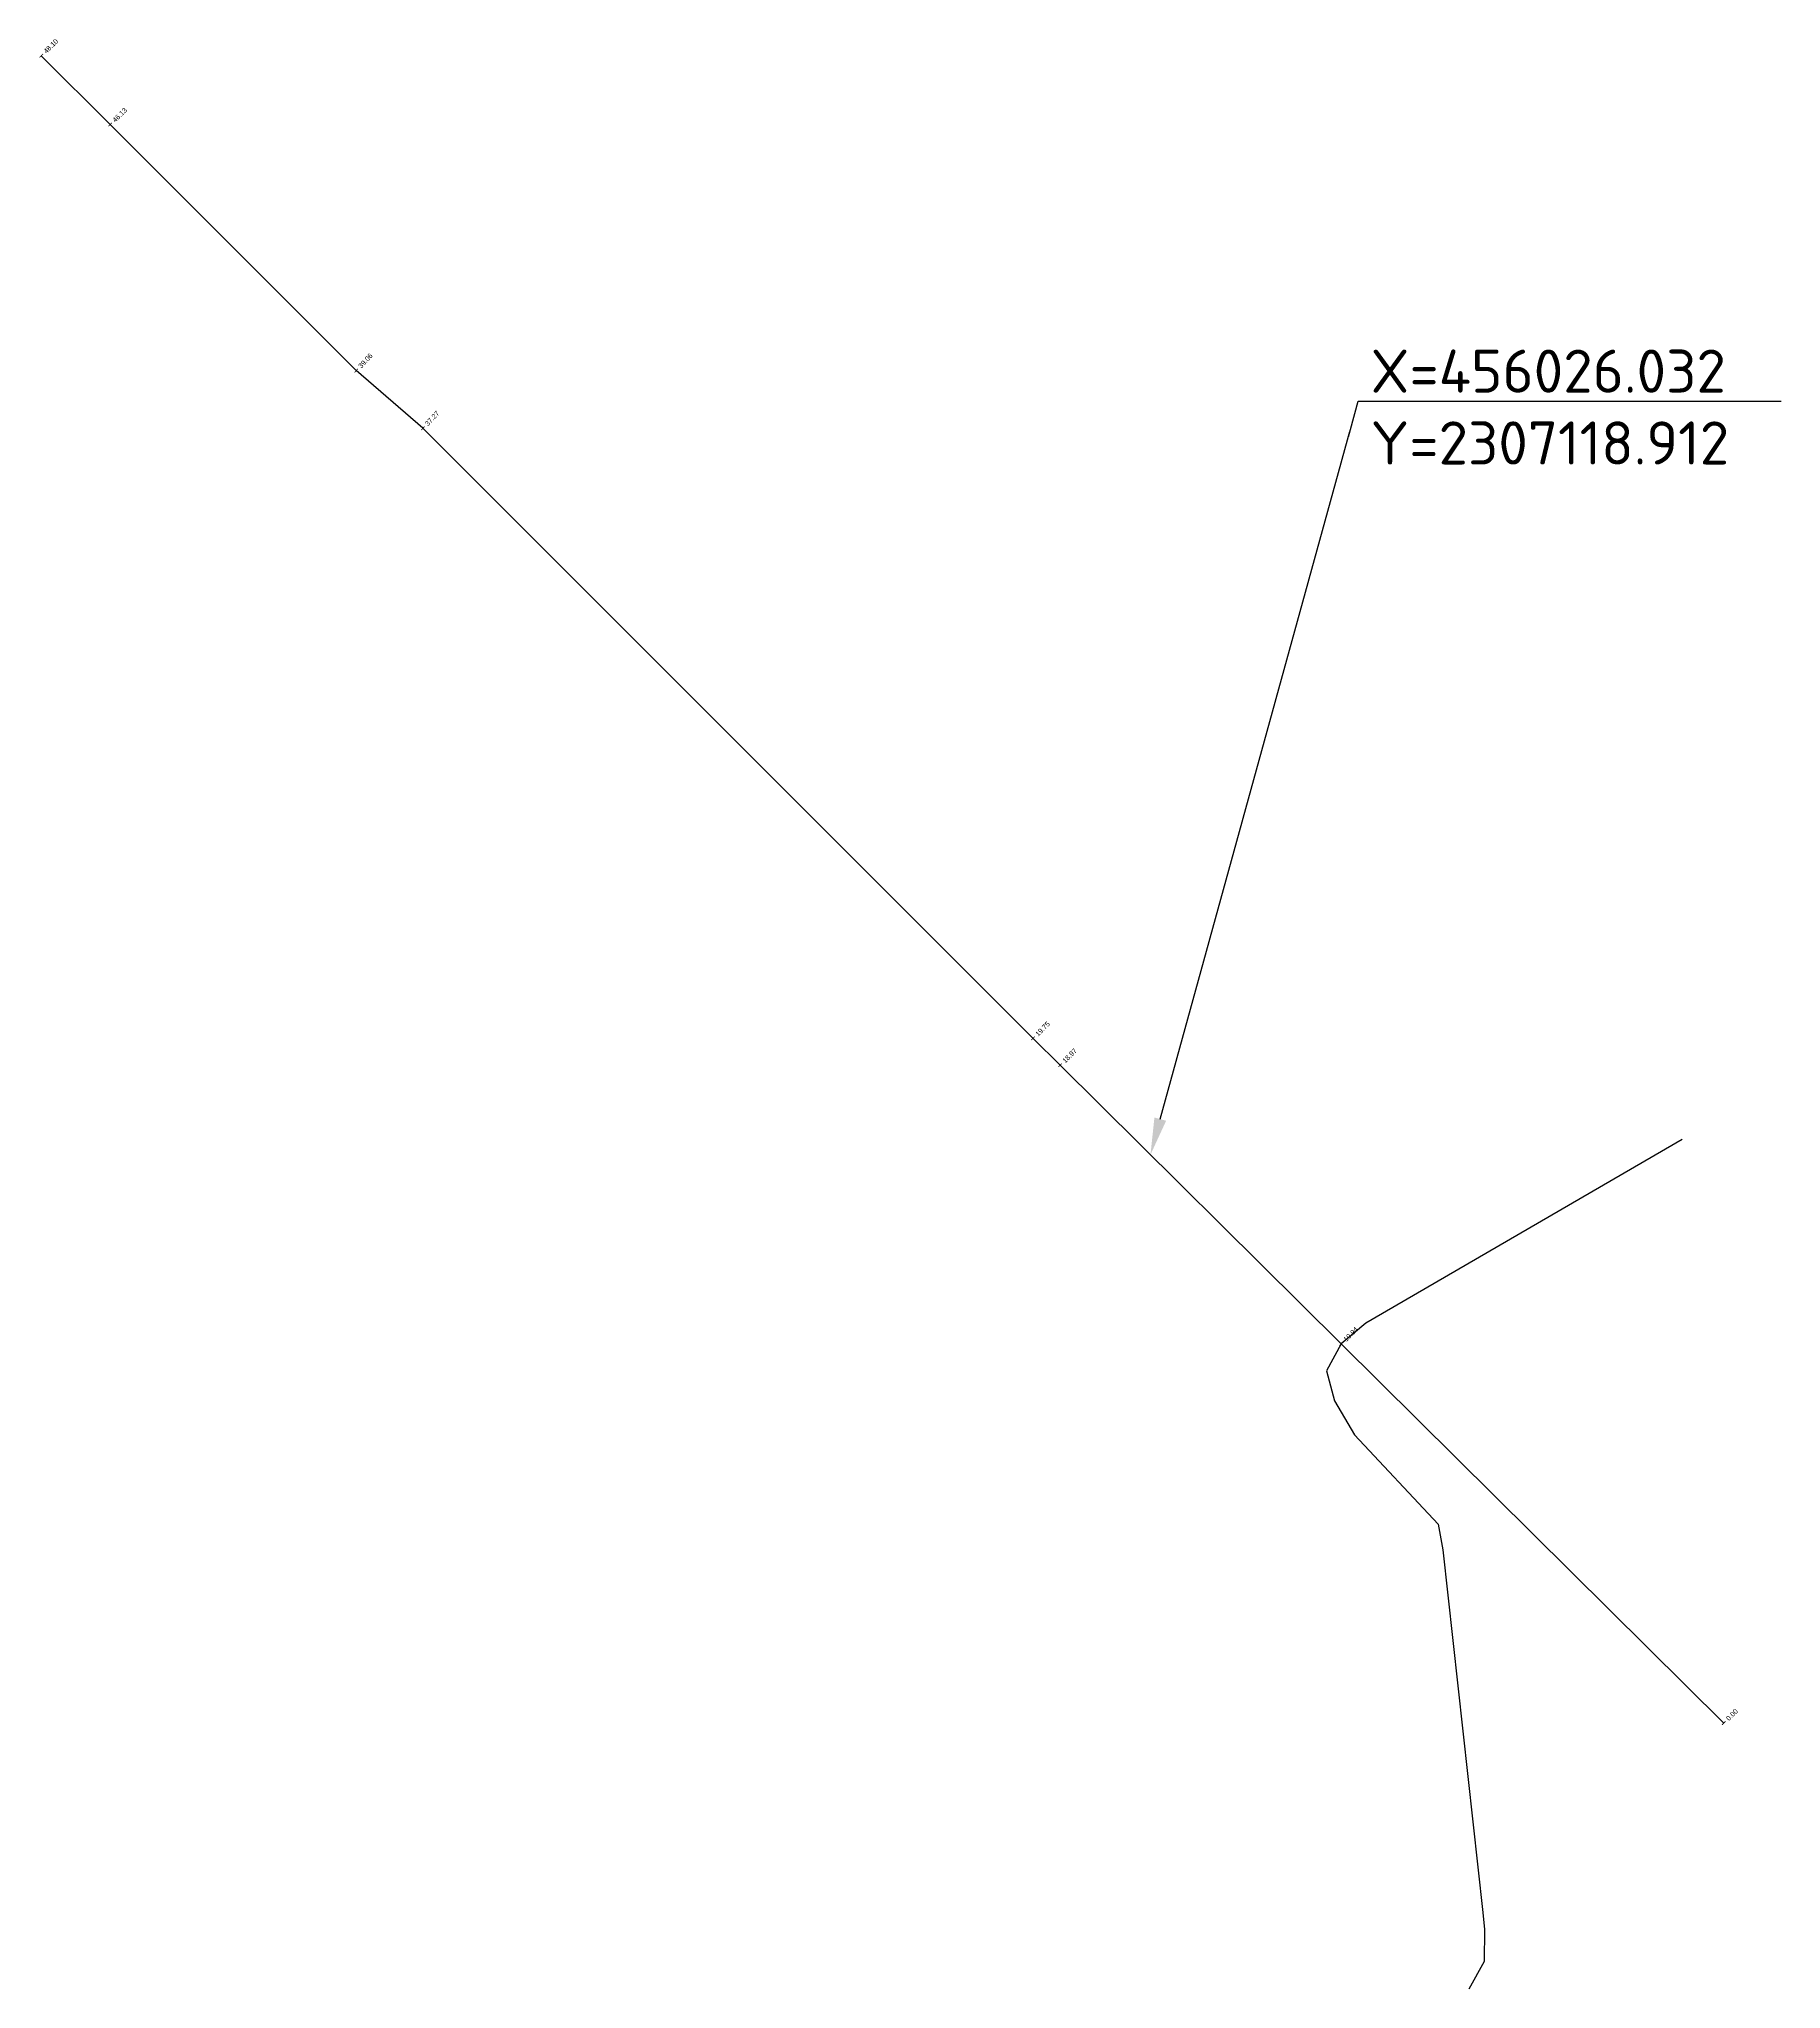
# Model space of a CAD drawing. Header units: metres. Extents: x 2 to 2307132, y 8 to 456049.
# Drawn here: x 2307096.34 to 2307131.72, y 456009.09 to 456048.69 of the extents above; entities outside this region: 1.
import ezdxf
from ezdxf import colors
from ezdxf.entities.mleader import LeaderData, LeaderLine
from ezdxf.enums import TextEntityAlignment as Align
from ezdxf.math import Vec2, Vec3

# ---------------------------------------------------------------- set-up
doc = ezdxf.new("R2010")
doc.units = ezdxf.units.M
doc.layers.add('Выпуск_профиль', color=7, linetype='Continuous')
doc.layers.add('Подложка_СО-ЭН_3эт(освещение)', color=7, linetype='Continuous')
doc.layers.add('ГП_искусств сооруж-я_штриховка', color=7, linetype='Continuous', lineweight=9)
doc.layers.add('Помощь', color=1, linetype='Continuous', plot=False)
doc.styles.add('ISOCPEUR', font='isocpeur.ttf')
doc.styles.get("Standard").update_dxf_attribs({"font": 'arial.ttf'})

# ---------------------------------------------------------------- blocks, each defined once
blk = doc.blocks.new('Qtick')
at = {"layer": 'Подложка_СО-ЭН_3эт(освещение)', "const_width": 0.3}
blk.add_lwpolyline([(0, -1), (0, 1)], dxfattribs=at)

msp = doc.modelspace()

# ---------------------------------------------------------------- linework, layer by layer
at = {"layer": 'Выпуск_профиль'}
msp.add_lwpolyline([(2.225, 8), (2.2, 8)], dxfattribs=at)
at = {"layer": 'Помощь'}
msp.add_lwpolyline([(2307129.707, 456026.343), (2307123.284, 456022.615), (2307122.785, 456022.192), (2307122.487, 456021.642), (2307122.65, 456021.038), (2307123.052, 456020.343), (2307124.757, 456018.532), (2307124.851, 456018.012), (2307125.659, 456010.647), (2307125.697, 456010.303), (2307125.688, 456009.648), (2307125.377, 456009.092)], dxfattribs=at)
msp.add_polyline3d([(2307130.555, 456014.493, 106.5), (2307122.785, 456022.192, 106.1), (2307117.077, 456027.849, 102.69), (2307116.527, 456028.394, 102.06), (2307104.138, 456040.783, 102.36), (2307102.782, 456041.953, 102.5), (2307097.786, 456046.949, 103), (2307096.387, 456048.348, 103.07)], dxfattribs=at)

# ---------------------------------------------------------------- block references
at = {"layer": 'Выпуск_профиль', "xscale": 0.05, "yscale": 0.05, "zscale": 0.05}
for p, rotation in [((2307096.387, 456048.348, 103.07), 315.0000000035763), ((2307097.786, 456046.949, 103), 315.0000000019551), ((2307102.782, 456041.953, 102.5), 317.1018769187607), ((2307104.138, 456040.783, 102.36), 317.1018769187957), ((2307116.527, 456028.394, 102.06), 315.1307835268738), ((2307117.077, 456027.849, 102.69), 315.261567074111), ((2307122.785, 456022.192, 106.1), 315.2615670683773), ((2307130.555, 456014.493, 106.5), 315.2615670679811)]:
    msp.add_blockref('Qtick', p, dxfattribs=dict(at, rotation=rotation))
at = {"layer": 'Помощь', "xscale": 0.05, "yscale": 0.05, "zscale": 0.05}
for p, rotation in [((2307096.387, 456048.348, 103.07), 315.0000000035763), ((2307097.786, 456046.949, 103), 315.0000000019551), ((2307102.782, 456041.953, 102.5), 317.1018769187607), ((2307104.138, 456040.783, 102.36), 317.1018769187957), ((2307116.527, 456028.394, 102.06), 315.1307835268738), ((2307117.077, 456027.849, 102.69), 315.261567074111), ((2307122.785, 456022.192, 106.1), 315.2615670683773), ((2307130.555, 456014.493, 106.5), 315.2615670679811)]:
    msp.add_blockref('Qtick', p, dxfattribs=dict(at, rotation=rotation))

# ---------------------------------------------------------------- texts
at = {"layer": 'Выпуск_профиль'}
for s, rotation, p in [('48.10', 45, (2307096.457, 456048.419)), ('46.13', 45, (2307097.856, 456047.02)), ('39.06', 47.1019, (2307102.85, 456042.026)), ('37.27', 47.1019, (2307104.206, 456040.856)), ('19.75', 45.1308, (2307116.598, 456028.464)), ('18.97', 45.2616, (2307117.147, 456027.92)), ('10.94', 45.2616, (2307122.856, 456022.263)), ('0.00', 45.2616, (2307130.625, 456014.564))]:
    msp.add_text(s, height=0.1, rotation=rotation, dxfattribs=at).set_placement(p, align=Align.MIDDLE_LEFT)
at = {"layer": 'Помощь'}
for s, rotation, p in [('48.10', 45, (2307096.457, 456048.419)), ('46.13', 45, (2307097.856, 456047.02)), ('39.06', 47.1019, (2307102.85, 456042.026)), ('37.27', 47.1019, (2307104.206, 456040.856)), ('19.75', 45.1308, (2307116.598, 456028.464)), ('18.97', 45.2616, (2307117.147, 456027.92)), ('10.94', 45.2616, (2307122.856, 456022.263)), ('0.00', 45.2616, (2307130.625, 456014.564))]:
    msp.add_text(s, height=0.1, rotation=rotation, dxfattribs=at).set_placement(p, align=Align.MIDDLE_LEFT)

# ---------------------------------------------------------------- next in the draw order: leaders
at = {"layer": 'ГП_искусств сооруж-я_штриховка'}
ml = msp.add_multileader_mtext('Standard', dxfattribs=at)
ml.set_content('X=456026.032^JY=2307118.912', color=256, style='ISOCPEUR')
ml.set_leader_properties()
ml.build(insert=Vec2(0, 0))
ml.multileader.update_dxf_attribs({"has_dogleg": 0, "text_left_attachment_type": 6, "text_right_attachment_type": 6, "arrow_head_size": 0.75, "scale": 0.25})
ctx = ml.context
ctx.base_point, ctx.scale, ctx.char_height, ctx.arrow_head_size, ctx.landing_gap_size, ctx.plane_origin = Vec3(2307123.131, 456041.331), 0.25, 0.875, 0.75, 0.25, Vec3(2307118.912, 456026.032)
ctx.left_attachment, ctx.right_attachment = 6, 6
notes = []
notes.append((ctx, [(1, (1, 1, 0), (2307121.131, 456041.331), (1, 0), 2, [(0, [(2307118.912, 456026.032)], 0, [])])]))
ctx.mtext.insert, ctx.mtext.flow_direction = Vec3(2307123.381, 456042.381), 5
ctx.mtext.has_bg_fill, ctx.mtext.bg_color, ctx.mtext.bg_scale_factor, ctx.mtext.bg_transparency, ctx.mtext.use_window_bg_color = 1, -1027028792, 1.5, 0, 1
for ctx, leaders in notes:
    for number, flags, end, landing, length, lines in leaders:
        leader = LeaderData()
        leader.index, (leader.has_last_leader_line, leader.has_dogleg_vector, leader.attachment_direction) = number, flags
        leader.last_leader_point, leader.dogleg_vector, leader.dogleg_length = Vec3(end), Vec3(landing), length
        for number, points, colour, breaks in lines:
            line = LeaderLine()
            line.index, line.vertices, line.color, line.breaks = number, Vec3.list(points), colors.encode_raw_color(colour), breaks
            leader.lines.append(line)
        ctx.leaders.append(leader)

doc.saveas('drawing.dxf')
